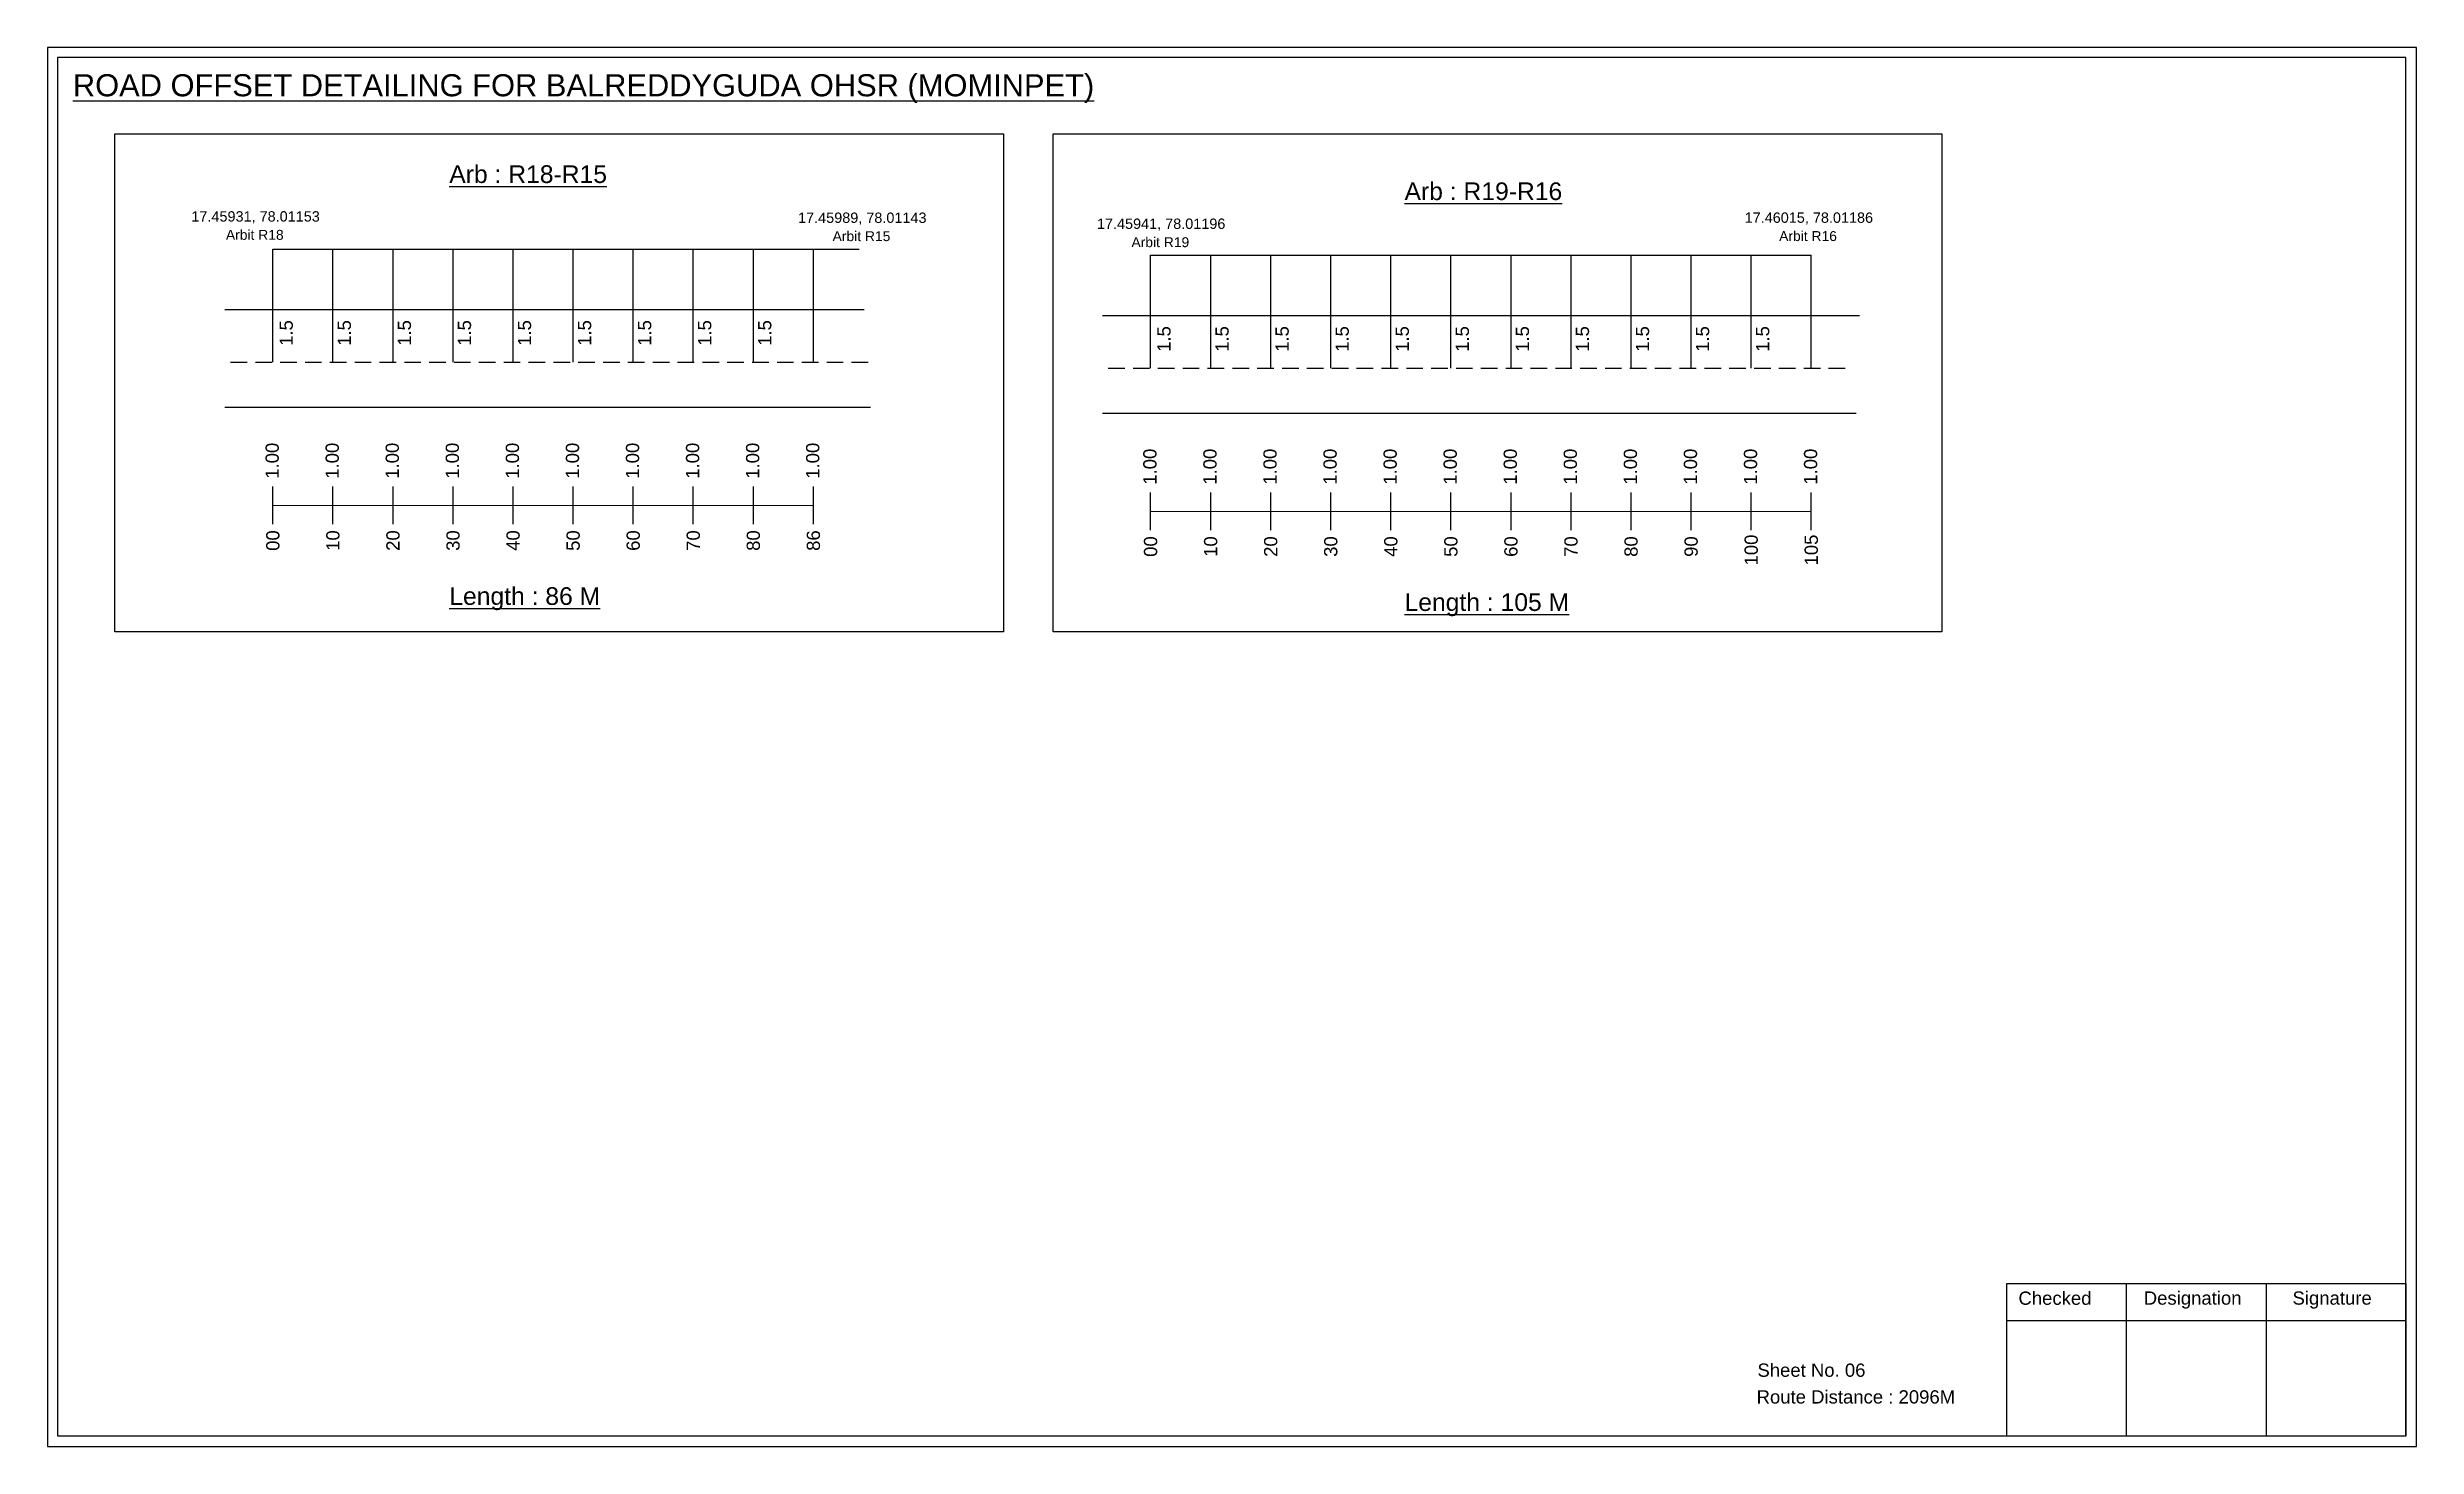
# Model space of a CAD drawing. Header units: inches. Extents: x -117 to 51867, y -12715 to 3423.
# Drawn here: x 40310 to 40847, y -3353 to -3036 of the extents above; entities that cross this region are included whole.
import ezdxf

# ---------------------------------------------------------------- set-up
doc = ezdxf.new("R2010")
doc.units = ezdxf.units.IN
doc.header["$MEASUREMENT"] = 0
doc.linetypes.add('DASHED2', pattern=[0.375, 0.25, -0.125])
doc.layers.add('PDF_Geometry', color=7, linetype='Continuous')
doc.layers.add('PDF_Text', color=5, linetype='Continuous')
doc.styles.add('PDF Arial', font='arial.ttf')
doc.styles.get("Standard").update_dxf_attribs({"font": 'arial.ttf'})

msp = doc.modelspace()

# ---------------------------------------------------------------- texts
at = {"color": 242, "true_color": 0xcd2027}
for s, height, p in [('%%UROAD OFFSET DETAILING FOR BALREDDYGUDA OHSR (MOMINPET)', 5, (40315.93, -3046.98)), ('%%UArb : R18-R15', 4, (40401.16, -3066.6)), ('%%UArb : R19-R16', 4, (40617.46, -3070.47)), ('%%ULength : 86 M', 4, (40401.16, -3162.1)), ('%%ULength : 105 M', 4, (40617.46, -3163.47))]:
    msp.add_text(s, height=height, dxfattribs=at).set_placement(p)
at = {"color": 5}
for s, height, p in [('17.45931, 78.01153', 2.34, (40342.76, -3075.33)), ('17.45989, 78.01143', 2.34, (40480.14, -3075.63)), ('17.46015, 78.01186', 2.34, (40694.47, -3075.61)), ('Arbit R18', 2.246, (40350.58, -3079.46)), ('Arbit R15', 2.246, (40487.96, -3079.76)), ('17.45941, 78.01196', 2.34, (40547.81, -3076.99)), ('Arbit R19', 2.246, (40555.63, -3081.12)), ('Arbit R16', 2.246, (40702.29, -3079.74))]:
    msp.add_text(s, height=height, dxfattribs=at).set_placement(p)
for p in [(40365.73, -3103.47), (40378.89, -3103.47), (40392.49, -3103.47), (40406.09, -3103.47), (40419.69, -3103.47), (40433.29, -3103.47), (40446.89, -3103.47), (40460.49, -3103.47), (40474.09, -3103.47), (40564.48, -3104.83), (40577.64, -3104.83), (40591.24, -3104.83), (40604.84, -3104.83), (40618.44, -3104.83), (40632.04, -3104.83), (40645.64, -3104.83), (40659.24, -3104.83), (40672.84, -3104.83), (40686.44, -3104.83), (40700.04, -3104.83)]:
    msp.add_text('1.5', height=3, rotation=90).set_placement(p)
at = {"color": 217, "true_color": 0x93278f}
for s, p in [('1.00', (40362.55, -3133.55)), ('1.00', (40376.15, -3133.55)), ('1.00', (40389.75, -3133.55)), ('1.00', (40403.35, -3133.55)), ('1.00', (40416.95, -3133.55)), ('1.00', (40430.55, -3133.55)), ('1.00', (40444.15, -3133.55)), ('1.00', (40457.75, -3133.55)), ('1.00', (40471.35, -3133.55)), ('1.00', (40484.95, -3133.55)), ('1.00', (40561.3, -3134.9)), ('1.00', (40574.9, -3134.9)), ('1.00', (40588.5, -3134.9)), ('1.00', (40602.1, -3134.9)), ('1.00', (40615.7, -3134.9)), ('1.00', (40629.3, -3134.9)), ('1.00', (40642.9, -3134.9)), ('1.00', (40656.5, -3134.9)), ('1.00', (40670.1, -3134.9)), ('1.00', (40683.7, -3134.9)), ('1.00', (40697.3, -3134.9)), ('1.00', (40710.9, -3134.9)), ('00', (40362.7, -3149.87)), ('10', (40376.3, -3149.87)), ('20', (40389.9, -3149.87)), ('30', (40403.5, -3149.87)), ('40', (40417.1, -3149.87)), ('50', (40430.7, -3149.87)), ('60', (40444.3, -3149.87)), ('70', (40457.9, -3149.87)), ('80', (40471.5, -3149.87)), ('86', (40485.1, -3149.87)), ('00', (40561.45, -3151.23)), ('10', (40575.05, -3151.23)), ('20', (40588.65, -3151.23)), ('30', (40602.25, -3151.23)), ('40', (40615.85, -3151.23)), ('50', (40629.45, -3151.23)), ('60', (40643.05, -3151.23)), ('70', (40656.65, -3151.23)), ('80', (40670.25, -3151.23)), ('90', (40683.85, -3151.23)), ('100', (40697.45, -3153.18)), ('105', (40711.05, -3153.18))]:
    msp.add_text(s, height=3, rotation=90, dxfattribs=at).set_placement(p)
for s, p in [('Sheet No. 06', (40697.37, -3336.82)), ('Route Distance : 2096M', (40697.18, -3342.87))]:
    msp.add_text(s, height=3).set_placement(p)
at = {"layer": 'PDF_Text', "color": 7, "attachment_point": 7, "style": 'PDF Arial'}
for s, insert, char_height in [('Checked', (40756.47, -3320.57), 3.001), ('Designation', (40784.85, -3321.4), 3.0006), ('Signature', (40818.53, -3321.4), 3.001)]:
    msp.add_mtext(s, dxfattribs=dict(at, insert=insert, char_height=char_height))

# ---------------------------------------------------------------- linework, layer by layer
at = {"color": 5}
for p, q in [((40361.22, -3081.61), (40494, -3081.61)), ((40559.97, -3082.97), (40709.57, -3082.97))]:
    msp.add_line(p, q, dxfattribs=at)
for p, q in [((40361.22, -3107.14), (40361.22, -3081.61)), ((40374.82, -3107.14), (40374.82, -3081.61)), ((40388.42, -3107.14), (40388.42, -3081.61)), ((40402.02, -3107.14), (40402.02, -3081.61)), ((40415.62, -3107.14), (40415.62, -3081.61)), ((40429.22, -3107.14), (40429.22, -3081.61)), ((40442.82, -3107.14), (40442.82, -3081.61)), ((40456.42, -3107.14), (40456.42, -3081.61)), ((40470.02, -3107.14), (40470.02, -3081.61)), ((40483.62, -3107.14), (40483.62, -3081.61)), ((40559.97, -3108.5), (40559.97, -3082.97)), ((40573.57, -3108.5), (40573.57, -3082.97)), ((40587.17, -3108.5), (40587.17, -3082.97)), ((40600.77, -3108.5), (40600.77, -3082.97)), ((40614.37, -3108.5), (40614.37, -3082.97)), ((40627.97, -3108.5), (40627.97, -3082.97)), ((40641.57, -3108.5), (40641.57, -3082.97)), ((40655.17, -3108.5), (40655.17, -3082.97)), ((40668.77, -3108.5), (40668.77, -3082.97)), ((40682.37, -3108.5), (40682.37, -3082.97)), ((40695.97, -3108.5), (40695.97, -3082.97)), ((40709.57, -3108.5), (40709.57, -3082.97)), ((40350.35, -3095.26), (40495.13, -3095.26)), ((40549.1, -3096.62), (40720.45, -3096.62)), ((40496.55, -3117.45), (40350.35, -3117.45)), ((40719.76, -3118.8), (40549.1, -3118.8))]:
    msp.add_line(p, q)
at = {"linetype": 'DASHED2', "ltscale": 15}
for p, q in [((40351.62, -3107.14), (40495.98, -3107.14)), ((40550.37, -3108.5), (40717.97, -3108.5))]:
    msp.add_line(p, q, dxfattribs=at)
at = {"color": 217, "true_color": 0x93278f}
for p, q in [((40361.22, -3143.84), (40361.22, -3135.29)), ((40374.82, -3143.84), (40374.82, -3135.29)), ((40388.42, -3143.84), (40388.42, -3135.29)), ((40402.02, -3143.84), (40402.02, -3135.29)), ((40415.62, -3143.84), (40415.62, -3135.29)), ((40429.22, -3143.84), (40429.22, -3135.29)), ((40442.82, -3143.84), (40442.82, -3135.29)), ((40456.42, -3143.84), (40456.42, -3135.29)), ((40470.02, -3143.84), (40470.02, -3135.29)), ((40483.62, -3143.84), (40483.62, -3135.29)), ((40559.97, -3145.2), (40559.97, -3136.64)), ((40573.57, -3145.2), (40573.57, -3136.64)), ((40587.17, -3145.2), (40587.17, -3136.64)), ((40600.77, -3145.2), (40600.77, -3136.64)), ((40614.37, -3145.2), (40614.37, -3136.64)), ((40627.97, -3145.2), (40627.97, -3136.64)), ((40641.57, -3145.2), (40641.57, -3136.64)), ((40655.17, -3145.2), (40655.17, -3136.64)), ((40668.77, -3145.2), (40668.77, -3136.64)), ((40682.37, -3145.2), (40682.37, -3136.64)), ((40695.97, -3145.2), (40695.97, -3136.64)), ((40709.57, -3145.2), (40709.57, -3136.64)), ((40361.22, -3139.57), (40483.62, -3139.55)), ((40559.97, -3140.93), (40709.57, -3140.9))]:
    msp.add_line(p, q, dxfattribs=at)
for points in [[(40325.45, -3055.48), (40526.69, -3055.48), (40526.69, -3168.16), (40325.45, -3168.16)], [(40537.88, -3055.48), (40739.12, -3055.48), (40739.12, -3168.16), (40537.88, -3168.16)]]:
    msp.add_lwpolyline(points, close=True)
at = {"layer": 'PDF_Geometry'}
for points in [[(40310.16, -3035.91), (40310.16, -3352.62), (40846.63, -3352.62), (40846.63, -3035.91)], [(40312.48, -3038.23), (40312.48, -3350.2), (40844.21, -3350.2), (40844.21, -3038.23)]]:
    msp.add_lwpolyline(points, close=True, dxfattribs=at)
at = {"layer": 'PDF_Geometry', "color": 242, "true_color": 0xcc1f26}
msp.add_lwpolyline([(40844.21, -3350.29), (40753.87, -3350.29), (40753.87, -3315.68), (40844.21, -3315.68)], close=True, dxfattribs=at)
for points in [[(40780.85, -3315.68), (40780.85, -3350.29)], [(40812.58, -3315.68), (40812.58, -3350.29)], [(40753.87, -3324.06), (40844.21, -3324.06)]]:
    msp.add_lwpolyline(points, dxfattribs=at)

msp.set_redraw_order([(e.dxf.handle, doc.entitydb.next_handle()) for e in msp.query("TEXT MTEXT ATTDEF DIMENSION ARC_DIMENSION")])  # texts and dimensions are drawn at this point

doc.saveas('drawing.dxf')
